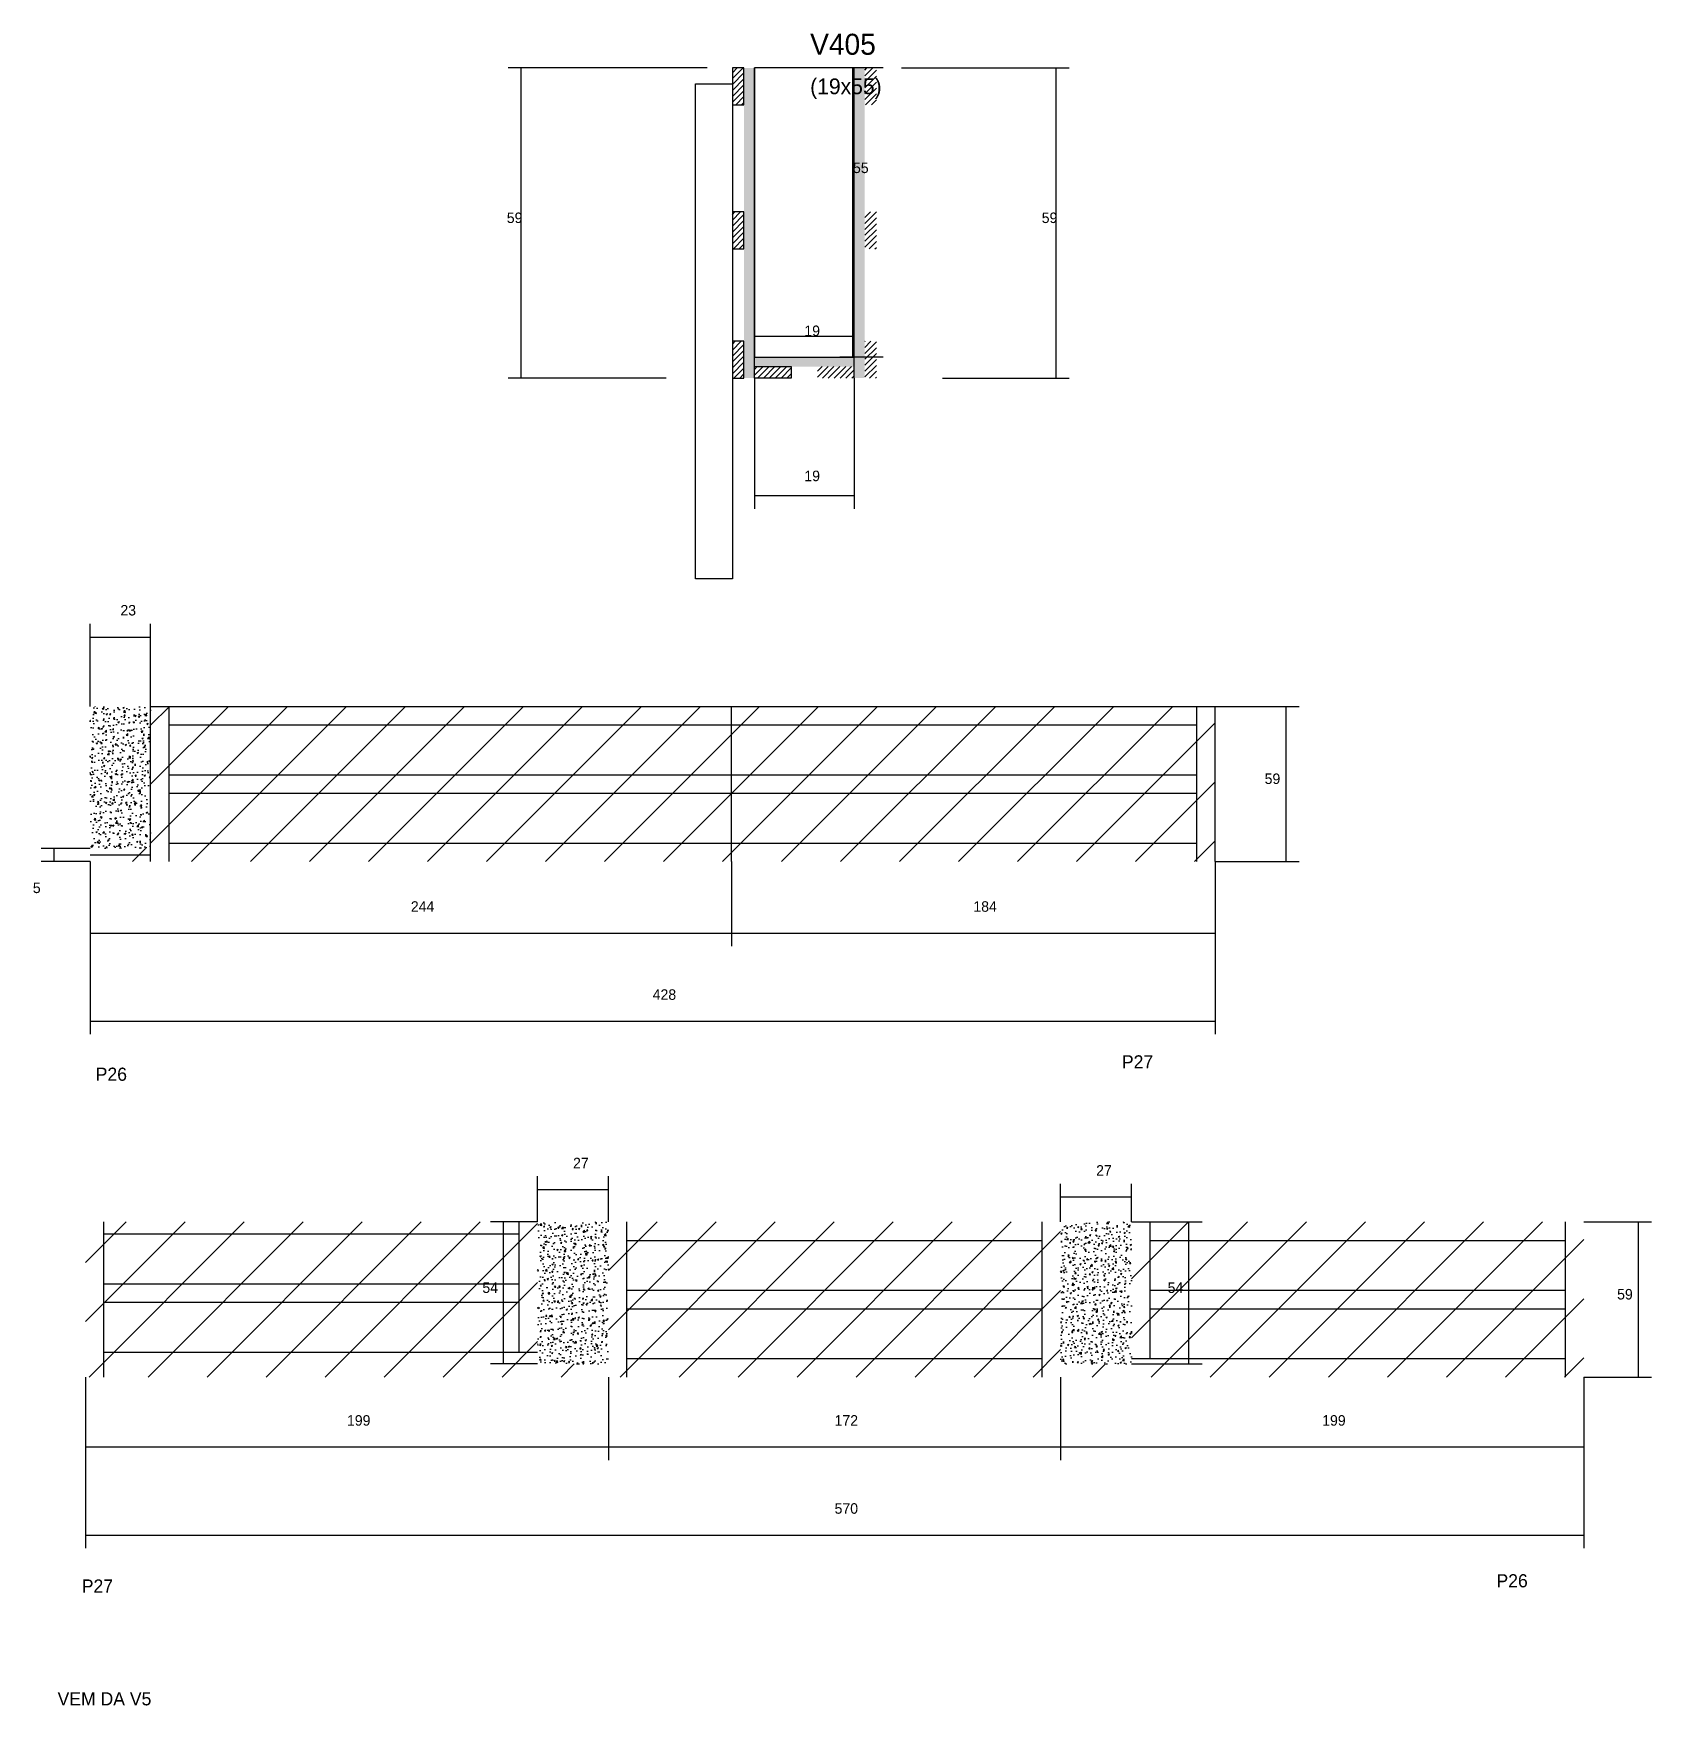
# Model space of a CAD drawing. Header units: metres. Extents: x 3196 to 4116, y 3320 to 4600.
# Drawn here: x 3214 to 3830, y 3963 to 4600 of the extents above; entities that cross this region are included whole.
import ezdxf

# ---------------------------------------------------------------- set-up
doc = ezdxf.new("R2010")
doc.units = ezdxf.units.M
for name, color, linetype in [('CONCRETO', 251, 'Continuous'), ('COTA', 241, 'Continuous'), ('Hachura', 253, 'Continuous'), ('Madeira', 126, 'Continuous'), ('NOMENCLATURA', 7, 'Continuous'), ('Painéis', 200, 'Continuous'), ('REAPROVEITAMENTO', 251, 'Continuous'), ('SARR_2.2x7', 40, 'Continuous'), ('SARR_3.5x7', 81, 'Continuous'), ('SARR_EDITAR', 141, 'Continuous'), ('Texto Seção', 7, 'Continuous')]:
    doc.layers.add(name, color=color, linetype=linetype)

msp = doc.modelspace()

# ---------------------------------------------------------------- texts
at = {"layer": 'COTA'}
for s, p in [('55', (3525.9, 4546.4)), ('59', (3394.2, 4527.4)), ('59', (3597.7, 4527.4)), ('19', (3507.4, 4484.4)), ('19', (3507.4, 4429.2)), ('59', (3682.5, 4314)), ('244', (3357.7, 4265.4)), ('184', (3571.7, 4265.4)), ('428', (3449.7, 4231.9)), ('27', (3419.4, 4167.8)), ('27', (3618.4, 4165)), ('54', (3384.9, 4120.4)), ('54', (3645.6, 4120.4)), ('59', (3816.6, 4117.9)), ('199', (3333.4, 4069.9)), ('172', (3518.9, 4069.9)), ('199', (3704.4, 4069.9)), ('570', (3518.9, 4036.4))]:
    msp.add_text(s, height=4, dxfattribs=at).set_placement(p)
at = {"layer": 'NOMENCLATURA'}
for s, p in [('P26', (3237.8, 4201.1)), ('P27', (3628.2, 4205.8)), ('P27', (3232.5, 4006.4)), ('P26', (3770.7, 4008.4))]:
    msp.add_text(s, height=5, dxfattribs=at).set_placement(p)
at = {"layer": 'Painéis'}
for s, p in [('23', (3247.2, 4378.1)), ('5', (3213.9, 4272.5))]:
    msp.add_text(s, height=4, dxfattribs=at).set_placement(p)
at = {"layer": 'Texto Seção'}
for s, height, p in [('V405', 8, (3509.6, 4591.4)), ('(19x55)', 6, (3509.6, 4576.4)), ('VEM DA V5', 5, (3223.3, 3963.5))]:
    msp.add_text(s, height=height, dxfattribs=at).set_placement(p)

# ---------------------------------------------------------------- hatches: boundary and pattern name
at = {"layer": 'COTA'}
h = msp.add_hatch(dxfattribs=at)
h.set_pattern_fill('AR-CONC', scale=0.03)
h.paths.add_polyline_path([(3258.7, 4343.5), (3235.7, 4343.5), (3235.7, 4343.5), (3235.7, 4289.5), (3235.7, 4289.5), (3258.7, 4289.5), (3258.7, 4289.5), (3258.7, 4343.5)])
h = msp.add_hatch(dxfattribs=at)
h.set_pattern_fill('AR-CONC', scale=0.03)
h.paths.add_polyline_path([(3432.9, 4147.4), (3405.9, 4147.4), (3405.9, 4093.4), (3432.9, 4093.4)])
h = msp.add_hatch(dxfattribs=at)
h.set_pattern_fill('AR-CONC', scale=0.03)
h.paths.add_polyline_path([(3631.9, 4145.2), (3631.9, 4147.4), (3604.9, 4147.4), (3604.9, 4093.4), (3631.9, 4093.4)])
at = {"layer": 'Hachura'}
h = msp.add_hatch(dxfattribs=at)
h.set_pattern_fill('ANSI31', scale=0.5)
h.paths.add_polyline_path([(3480, 4572.4), (3484.4, 4572.4), (3484.4, 4572.4), (3484.4, 4586.4), (3484.4, 4586.4), (3480, 4586.4), (3480, 4586.4), (3480, 4572.4)])
h = msp.add_hatch(color=8, dxfattribs=at)
h.dxf.hatch_style = 1
h.paths.add_polyline_path([(3488.4, 4586.4), (3484.4, 4586.4), (3484.4, 4586.4), (3484.4, 4468.4), (3484.4, 4468.4), (3488.4, 4468.4), (3488.4, 4468.4), (3488.4, 4586.4)])
h = msp.add_hatch(color=8, dxfattribs=at)
h.dxf.hatch_style = 1
h.paths.add_polyline_path([(3530.4, 4586.4), (3526.4, 4586.4), (3526.4, 4586.4), (3526.4, 4468.4), (3526.4, 4468.4), (3530.4, 4468.4), (3530.4, 4468.4), (3530.4, 4586.4)])
h = msp.add_hatch(dxfattribs=at)
h.set_pattern_fill('ANSI31', scale=0.5)
h.paths.add_polyline_path([(3534.8, 4572.4), (3530.4, 4572.4), (3530.4, 4572.4), (3530.4, 4586.4), (3530.4, 4586.4), (3534.8, 4586.4), (3534.8, 4586.4), (3534.8, 4572.4)])
h = msp.add_hatch(dxfattribs=at)
h.set_pattern_fill('ANSI31', scale=0.5)
h.paths.add_polyline_path([(3480, 4517.6), (3484.4, 4517.6), (3484.4, 4517.6), (3484.4, 4531.6), (3484.4, 4531.6), (3480, 4531.6), (3480, 4531.6), (3480, 4517.6)])
h = msp.add_hatch(dxfattribs=at)
h.set_pattern_fill('ANSI31', scale=0.5)
h.paths.add_polyline_path([(3534.8, 4517.6), (3530.4, 4517.6), (3530.4, 4517.6), (3530.4, 4531.6), (3530.4, 4531.6), (3534.8, 4531.6), (3534.8, 4531.6), (3534.8, 4517.6)])
h = msp.add_hatch(dxfattribs=at)
h.set_pattern_fill('ANSI31', scale=0.5)
h.paths.add_polyline_path([(3480, 4468.4), (3484.4, 4468.4), (3484.4, 4468.4), (3484.4, 4482.4), (3484.4, 4482.4), (3480, 4482.4), (3480, 4482.4), (3480, 4468.4)])
h = msp.add_hatch(dxfattribs=at)
h.set_pattern_fill('ANSI31', scale=0.5)
h.paths.add_polyline_path([(3534.8, 4468.4), (3530.4, 4468.4), (3530.4, 4468.4), (3530.4, 4482.4), (3530.4, 4482.4), (3534.8, 4482.4), (3534.8, 4482.4), (3534.8, 4468.4)])
h = msp.add_hatch(color=8, dxfattribs=at)
h.dxf.hatch_style = 1
h.paths.add_polyline_path([(3526.4, 4472.8), (3526.4, 4476.4), (3526.4, 4476.4), (3488.4, 4476.4), (3488.4, 4476.4), (3488.4, 4472.8), (3488.4, 4472.8), (3526.4, 4472.8)])
h = msp.add_hatch(dxfattribs=at)
h.set_pattern_fill('ANSI31', scale=0.5)
h.paths.add_polyline_path([(3488.4, 4468.4), (3488.4, 4472.8), (3488.4, 4472.8), (3502.4, 4472.8), (3502.4, 4472.8), (3502.4, 4468.4), (3502.4, 4468.4), (3488.4, 4468.4)])
h = msp.add_hatch(dxfattribs=at)
h.set_pattern_fill('ANSI31', scale=0.5)
h.paths.add_polyline_path([(3526.4, 4468.4), (3526.4, 4472.8), (3526.4, 4472.8), (3512.4, 4472.8), (3512.4, 4472.8), (3512.4, 4468.4), (3512.4, 4468.4), (3526.4, 4468.4)])
at = {"layer": 'REAPROVEITAMENTO'}
h = msp.add_hatch(dxfattribs=at)
h.set_pattern_fill('ANSI31', scale=5)
h.paths.add_polyline_path([(3258.7, 4289.5), (3235.7, 4289.5), (3235.7, 4289.5), (3235.7, 4284.5), (3235.7, 4284.5), (3479.7, 4284.5), (3479.7, 4284.5), (3479.7, 4343.5), (3479.7, 4343.5), (3258.7, 4343.5), (3258.7, 4343.5), (3258.7, 4289.5)])
h = msp.add_hatch(dxfattribs=at)
h.set_pattern_fill('ANSI31', scale=5)
h.paths.add_polyline_path([(3663.7, 4284.5), (3663.7, 4343.5), (3663.7, 4343.5), (3479.7, 4343.5), (3479.7, 4343.5), (3479.7, 4284.5), (3479.7, 4284.5), (3663.7, 4284.5)])
h = msp.add_hatch(dxfattribs=at)
h.set_pattern_fill('ANSI31', scale=5)
h.paths.add_polyline_path([(3405.9, 4093.4), (3405.9, 4147.4), (3405.9, 4147.4), (3233.9, 4147.4), (3233.9, 4147.4), (3233.9, 4088.4), (3233.9, 4088.4), (3432.9, 4088.4), (3432.9, 4088.4), (3432.9, 4093.4), (3432.9, 4093.4), (3405.9, 4093.4)])
h = msp.add_hatch(dxfattribs=at)
h.set_pattern_fill('ANSI31', scale=5)
h.paths.add_polyline_path([(3604.9, 4088.4), (3604.9, 4147.4), (3604.9, 4147.4), (3432.9, 4147.4), (3432.9, 4147.4), (3432.9, 4088.4), (3432.9, 4088.4), (3604.9, 4088.4)])
h = msp.add_hatch(dxfattribs=at)
h.set_pattern_fill('ANSI31', scale=5)
h.paths.add_polyline_path([(3631.9, 4093.4), (3604.9, 4093.4), (3604.9, 4093.4), (3604.9, 4088.4), (3604.9, 4088.4), (3803.9, 4088.4), (3803.9, 4088.4), (3803.9, 4147.4), (3803.9, 4147.4), (3631.9, 4147.4), (3631.9, 4147.4), (3631.9, 4093.4)])

# ---------------------------------------------------------------- linework, layer by layer
at = {"layer": 'CONCRETO'}
msp.add_lwpolyline([(3488.4, 4476.4), (3526.4, 4476.4), (3526.4, 4586.4), (3488.4, 4586.4)], close=True, dxfattribs=at)
at = {"layer": 'COTA'}
for p, q in [((3470.4, 4586.4), (3394.7, 4586.4)), ((3399.7, 4468.4), (3399.7, 4586.4)), ((3537.4, 4586.4), (3520.9, 4586.4)), ((3525.9, 4476.4), (3525.9, 4586.4)), ((3544.4, 4586.4), (3608.2, 4586.4)), ((3603.2, 4468.4), (3603.2, 4586.4)), ((3488.4, 4468.4), (3488.4, 4489.4)), ((3526.4, 4468.4), (3526.4, 4489.4)), ((3488.4, 4484.4), (3526.4, 4484.4)), ((3537.4, 4476.4), (3520.9, 4476.4)), ((3454.8, 4468.4), (3394.7, 4468.4)), ((3488.4, 4468.4), (3488.4, 4418.7)), ((3526.4, 4468.4), (3526.4, 4418.7)), ((3560, 4468.4), (3608.2, 4468.4)), ((3488.4, 4423.7), (3526.4, 4423.7)), ((3663.7, 4343.5), (3695.7, 4343.5)), ((3690.7, 4284.5), (3690.7, 4343.5)), ((3235.7, 4284.5), (3235.7, 4252.3)), ((3235.7, 4284.5), (3235.7, 4218.8)), ((3479.7, 4284.5), (3479.7, 4252.3)), ((3479.7, 4284.5), (3479.7, 4252.3)), ((3663.7, 4284.5), (3663.7, 4252.3)), ((3663.7, 4284.5), (3663.7, 4218.8)), ((3663.7, 4284.5), (3695.7, 4284.5)), ((3235.7, 4257.3), (3479.7, 4257.3)), ((3479.7, 4257.3), (3663.7, 4257.3)), ((3235.7, 4223.8), (3663.7, 4223.8)), ((3405.9, 4147.4), (3405.9, 4164.8)), ((3432.9, 4147.4), (3432.9, 4164.8)), ((3604.9, 4147.4), (3604.9, 4161.9)), ((3631.9, 4147.4), (3631.9, 4161.9)), ((3405.9, 4159.8), (3432.9, 4159.8)), ((3604.9, 4156.9), (3631.9, 4156.9)), ((3405.9, 4147.4), (3388, 4147.4)), ((3393, 4093.4), (3393, 4147.4)), ((3631.9, 4147.4), (3658.7, 4147.4)), ((3653.7, 4093.4), (3653.7, 4147.4)), ((3803.9, 4147.4), (3829.7, 4147.4)), ((3824.7, 4088.4), (3824.7, 4147.4)), ((3405.9, 4093.4), (3388, 4093.4)), ((3631.9, 4093.4), (3658.7, 4093.4)), ((3233.9, 4088.4), (3233.9, 4056.8)), ((3233.9, 4088.4), (3233.9, 4023.3)), ((3432.9, 4088.4), (3432.9, 4056.8)), ((3432.9, 4088.4), (3432.9, 4056.8)), ((3604.9, 4088.4), (3604.9, 4056.8)), ((3604.9, 4088.4), (3604.9, 4056.8)), ((3803.9, 4088.4), (3803.9, 4056.8)), ((3803.9, 4088.4), (3803.9, 4023.3)), ((3803.9, 4088.4), (3829.7, 4088.4)), ((3233.9, 4061.8), (3432.9, 4061.8)), ((3432.9, 4061.8), (3604.9, 4061.8)), ((3604.9, 4061.8), (3803.9, 4061.8)), ((3233.9, 4028.3), (3803.9, 4028.3))]:
    msp.add_line(p, q, dxfattribs=at)
at = {"layer": 'Madeira'}
for points in [[(3480, 4572.4), (3484.4, 4572.4), (3484.4, 4586.4), (3480, 4586.4)], [(3480, 4517.6), (3484.4, 4517.6), (3484.4, 4531.6), (3480, 4531.6)], [(3480, 4468.4), (3484.4, 4468.4), (3484.4, 4482.4), (3480, 4482.4)], [(3488.4, 4468.4), (3488.4, 4472.8), (3502.4, 4472.8), (3502.4, 4468.4)]]:
    msp.add_lwpolyline(points, close=True, dxfattribs=at)
at = {"layer": 'Painéis'}
for p, q in [((3488.4, 4468.4), (3488.4, 4586.4)), ((3526.4, 4468.4), (3526.4, 4586.4)), ((3488.4, 4476.4), (3526.4, 4476.4)), ((3488.4, 4472.8), (3488.4, 4476.4)), ((3526.4, 4472.8), (3526.4, 4476.4)), ((3235.7, 4343.5), (3235.7, 4374.9)), ((3258.7, 4343.5), (3258.7, 4374.9)), ((3235.7, 4369.9), (3258.7, 4369.9)), ((3258.7, 4343.5), (3663.7, 4343.5)), ((3258.7, 4289.5), (3258.7, 4343.5)), ((3479.7, 4284.5), (3479.7, 4343.5)), ((3663.7, 4284.5), (3663.7, 4343.5)), ((3235.7, 4289.5), (3217, 4289.5)), ((3222, 4284.5), (3222, 4289.5)), ((3235.7, 4284.5), (3217, 4284.5))]:
    msp.add_line(p, q, dxfattribs=at)
at = {"layer": 'SARR_2.2x7'}
for p, q in [((3265.7, 4284.5), (3265.7, 4343.5)), ((3656.7, 4284.5), (3656.7, 4343.5)), ((3265.7, 4336.5), (3479.7, 4336.5)), ((3479.7, 4336.5), (3656.7, 4336.5)), ((3265.7, 4317.5), (3479.7, 4317.5)), ((3479.7, 4317.5), (3656.7, 4317.5)), ((3265.7, 4310.5), (3479.7, 4310.5)), ((3479.7, 4310.5), (3656.7, 4310.5)), ((3265.7, 4291.5), (3479.7, 4291.5)), ((3479.7, 4291.5), (3656.7, 4291.5)), ((3240.9, 4088.4), (3240.9, 4147.4)), ((3398.9, 4097.9), (3398.9, 4147.4)), ((3439.9, 4088.4), (3439.9, 4147.4)), ((3597.9, 4088.4), (3597.9, 4147.4)), ((3638.9, 4095.4), (3638.9, 4147.4)), ((3796.9, 4088.4), (3796.9, 4147.4)), ((3240.9, 4142.9), (3398.9, 4142.9)), ((3439.9, 4140.4), (3597.9, 4140.4)), ((3638.9, 4140.4), (3796.9, 4140.4)), ((3240.9, 4123.9), (3398.9, 4123.9)), ((3240.9, 4116.9), (3398.9, 4116.9)), ((3439.9, 4121.4), (3597.9, 4121.4)), ((3638.9, 4121.4), (3796.9, 4121.4)), ((3439.9, 4114.4), (3597.9, 4114.4)), ((3638.9, 4114.4), (3796.9, 4114.4)), ((3240.9, 4097.9), (3405.9, 4097.9)), ((3439.9, 4095.4), (3597.9, 4095.4)), ((3631.9, 4095.4), (3796.9, 4095.4))]:
    msp.add_line(p, q, dxfattribs=at)
at = {"layer": 'SARR_3.5x7'}
msp.add_lwpolyline([(3466, 4580.4), (3480, 4580.4), (3480, 4392), (3466, 4392)], close=True, dxfattribs=at)
at = {"layer": 'SARR_EDITAR'}
for p, q in [((3258.7, 4284.5), (3258.7, 4289.5)), ((3235.7, 4287), (3258.7, 4287))]:
    msp.add_line(p, q, dxfattribs=at)

msp.set_redraw_order([(e.dxf.handle, doc.entitydb.next_handle()) for e in msp.query("TEXT MTEXT ATTDEF DIMENSION ARC_DIMENSION")])  # texts and dimensions are drawn at this point

doc.saveas('drawing.dxf')
